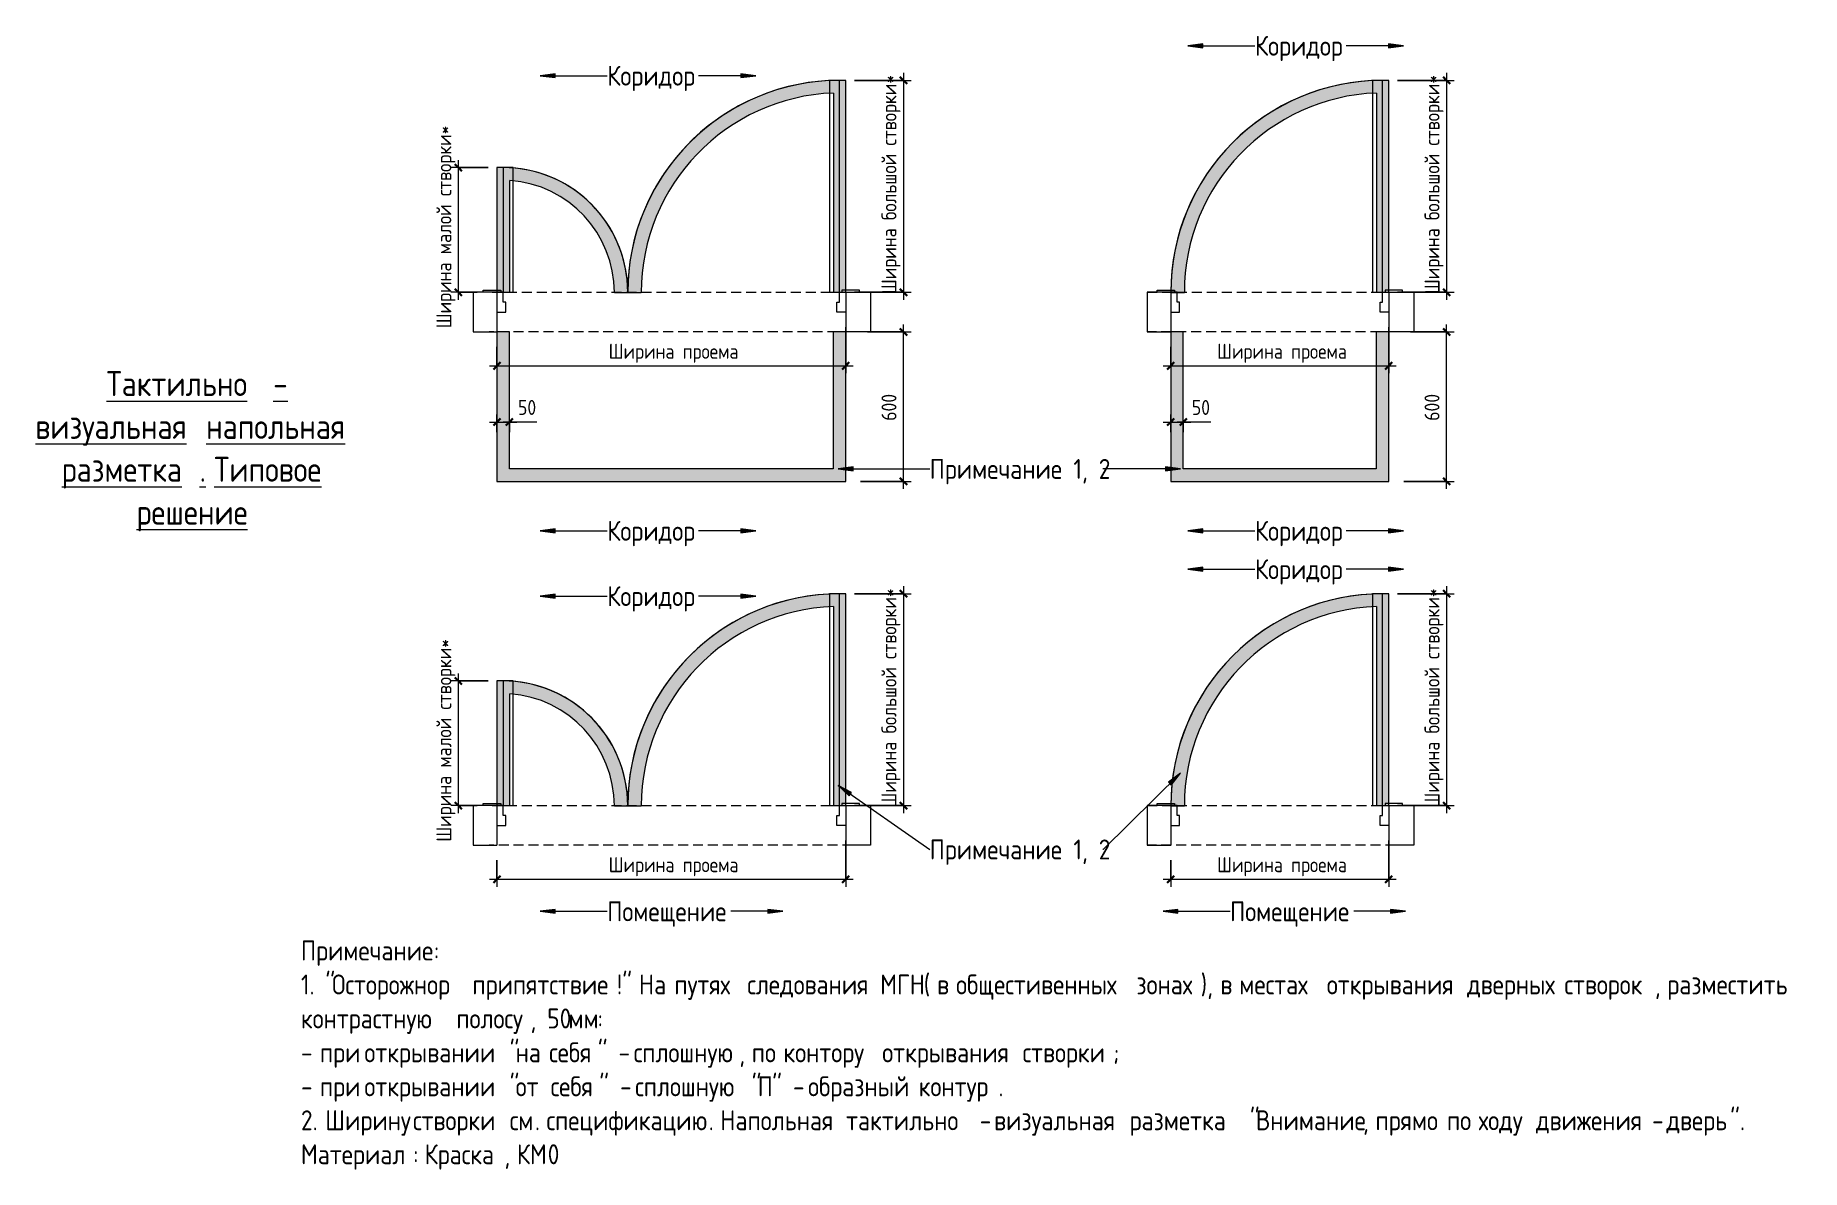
# Model space of a CAD drawing. Header units: millimetres. Extents: x 81671 to 282875, y -8553 to 29000.
# Drawn here: x 275541 to 282632, y 1056 to 5607 of the extents above; entities that cross this region are included whole.
import ezdxf

# ---------------------------------------------------------------- set-up
doc = ezdxf.new("R2010")
doc.units = ezdxf.units.MM
doc.linetypes.add('ADSK_Штрих_ш2 п1', pattern=[60, 40, -20])
for name, color, linetype, lineweight in [('A-ANNO-DIMS', 7, 'Continuous', 9), ('A-ANNO-DIMS-20', 7, 'Continuous', 9), ('A-DETL', 7, 'Continuous', 9), ('A-DETL-4', 7, 'ADSK_Штрих_ш2 п1', 9), ('G-ANNO-TEXT', 7, 'Continuous', 9)]:
    doc.layers.add(name, color=color, linetype=linetype, lineweight=lineweight)
doc.layers.add('A-DETL-GENF-7', color=7, linetype='Continuous', lineweight=9, true_color=0xf2dc97)
doc.styles.add('GOST Common_3', font='GOST_Common.ttf', dxfattribs={"width": 0.9, "height": 60})
doc.styles.add('GOST Common_4', font='GOST_Common.ttf', dxfattribs={"width": 0.9, "height": 80})
doc.styles.add('GOST Common_5', font='GOST_Common.ttf', dxfattribs={"width": 0.9, "height": 100})
doc.dimstyles.new('ADSK_Основной_3_0_окр_', dxfattribs={"dimscale": 304.8, "dimtxt": 60.3429, "dimasz": 0.092782, "dimexe": 0.098425, "dimexo": 0.19685, "dimgap": 0.032808, "dimtad": 1, "dimdec": 0, "dimrnd": 10, "dimdsep": 46, "dimtxsty": 'GOST Common_3', "dimblk1": 'OBLIQUE', "dimblk2": 'OBLIQUE', "dimsah": 1, "dimcen": 0.09, "dimdle": 0.098425, "dimazin": 0, "dimtfac": 1, "dimtdec": 4, "dimtix": 1, "dimtmove": 0, "dimatfit": 3, "dimfxl": 1, "dimtvp": 1, "dimtolj": 1, "dimtzin": 0, "dimlwd": 9, "dimlwe": 9, "dimarcsym": 2})
doc.dimstyles.new('ADSK_Основной_3_0_окр__1', dxfattribs={"dimscale": 304.8, "dimtxt": 60.3429, "dimasz": 0.092782, "dimexe": 0.098425, "dimexo": 0.19685, "dimgap": 0.032808, "dimtad": 1, "dimdec": 0, "dimrnd": 10, "dimdsep": 46, "dimtxsty": 'GOST Common_3', "dimblk1": 'OBLIQUE', "dimblk2": 'OBLIQUE', "dimsah": 1, "dimcen": 0.09, "dimdle": 0.098425, "dimazin": 0, "dimtfac": 1, "dimtdec": 4, "dimtix": 1, "dimtmove": 1, "dimatfit": 3, "dimfxl": 1, "dimtvp": 1, "dimtolj": 1, "dimtzin": 0, "dimlwd": 9, "dimlwe": 9, "dimarcsym": 2})

msp = doc.modelspace()

# ---------------------------------------------------------------- texts
at = {"layer": 'G-ANNO-TEXT', "attachment_point": 1}
for s, insert, char_height, width, style in [('Коридор', (280437.1, 5605.4), 80, 443.013, 'GOST Common_4'), ('Коридор', (277837.1, 5485.4), 80, 443.013, 'GOST Common_4'), ('\\LТактильно', (275826.8, 4259.9), 100, 744.607, 'GOST Common_5'), ('\\L - ', (276441.2, 4259.9), 100, 152.962, 'GOST Common_5'), ('\\Lвизуальная', (275541.1, 4087.9), 100, 793.671, 'GOST Common_5'), ('\\L\\fGOST Common|b0|i0|c204|p34|;\\W.9;\\L ', (276195.9, 4087.9), 100, 37.519, 'GOST Common_5'), ('\\Lнапольная', (276226.9, 4087.9), 100, 721.519, 'GOST Common_5'), ('\\L\\fGOST Common|b0|i0|c204|p34|;\\W.9;\\L ', (276822.2, 4087.9), 100, 37.519, 'GOST Common_5'), ('\\Lразметка', (275647, 3916), 100, 671.012, 'GOST Common_5'), ('\\LТиповое', (276259, 3916), 100, 555.569, 'GOST Common_5'), ('\\L\\fGOST Common|b0|i0|c204|p34|;\\W.9;\\L ', (276717.4, 3916), 100, 37.519, 'GOST Common_5'), ('Примечание', (279131.3, 3907.5), 80, 646.481, 'GOST Common_4'), (' 1, 2', (279664.7, 3907.5), 80, 196.253, 'GOST Common_4'), ('\\L. ', (276200.7, 3916), 100, 70.709, 'GOST Common_5'), ('\\Lрешение', (275947.1, 3744), 100, 568.557, 'GOST Common_5'), ('Коридор', (277837.1, 3659.1), 80, 443.013, 'GOST Common_4'), ('Коридор', (280437.1, 3659.1), 80, 443.013, 'GOST Common_4'), ('Коридор', (280437.1, 3505.1), 80, 443.013, 'GOST Common_4'), ('Коридор', (277837.1, 3397.1), 80, 443.013, 'GOST Common_4'), ('Примечание', (279131.3, 2380.8), 80, 646.481, 'GOST Common_4'), (' 1, 2', (279664.7, 2380.8), 80, 196.253, 'GOST Common_4'), ('Помещение', (277837.1, 2132.4), 80, 601.747, 'GOST Common_4'), ('Помещение', (280337.1, 2132.4), 80, 601.747, 'GOST Common_4'), ('Примечание', (276607.2, 1975.2), 80, 646.481, 'GOST Common_4'), ('\\fGOST Common|b0|i0|c204|p34|;\\W.9;:', (277140.6, 1975.2), 80, 25.975, 'GOST Common_4'), ('1. "', (276607.2, 1838.9), 80, 151.519, 'GOST Common_4'), ('!" ', (277875.2, 1838.9), 80, 108.228, 'GOST Common_4'), (' (', (279107.5, 1838.9), 80, 64.937, 'GOST Common_4'), ('), ', (280219.5, 1838.9), 80, 95.24, 'GOST Common_4'), ('Осторожнор', (276732.2, 1838.9), 80, 652.253, 'GOST Common_4'), ('\\fGOST Common|b0|i0|c204|p34|;\\W.9; ', (277270.4, 1838.9), 80, 30.304, 'GOST Common_4'), ('припятствие', (277295.4, 1838.9), 80, 702.759, 'GOST Common_4'), ('На', (277964.5, 1838.9), 80, 141.418, 'GOST Common_4'), ('\\fGOST Common|b0|i0|c204|p34|;\\W.9; ', (278081.2, 1838.9), 80, 30.304, 'GOST Common_4'), ('путях', (278106.2, 1838.9), 80, 324.683, 'GOST Common_4'), ('\\fGOST Common|b0|i0|c204|p34|;\\W.9; ', (278374.1, 1838.9), 80, 30.304, 'GOST Common_4'), ('следования', (278399.1, 1838.9), 80, 616.177, 'GOST Common_4'), ('\\fGOST Common|b0|i0|c204|p34|;\\W.9; ', (278907.5, 1838.9), 80, 30.304, 'GOST Common_4'), ('МГН', (278932.5, 1838.9), 80, 212.127, 'GOST Common_4'), ('\\fGOST Common|b0|i0|c204|p34|;\\W.9;в', (279161.1, 1838.9), 80, 62.051, 'GOST Common_4'), ('\\fGOST Common|b0|i0|c204|p34|;\\W.9; ', (279212.3, 1838.9), 80, 30.304, 'GOST Common_4'), ('общестивенных', (279237.3, 1838.9), 80, 847.063, 'GOST Common_4'), ('\\fGOST Common|b0|i0|c204|p34|;\\W.9; ', (279936.2, 1838.9), 80, 30.304, 'GOST Common_4'), ('зонах', (279961.2, 1838.9), 80, 313.139, 'GOST Common_4'), ('\\fGOST Common|b0|i0|c204|p34|;\\W.9;в', (280298.1, 1838.9), 80, 62.051, 'GOST Common_4'), ('\\fGOST Common|b0|i0|c204|p34|;\\W.9; ', (280349.3, 1838.9), 80, 30.304, 'GOST Common_4'), ('местах', (280374.3, 1838.9), 80, 395.392, 'GOST Common_4'), ('\\fGOST Common|b0|i0|c204|p34|;\\W.9; ', (280700.6, 1838.9), 80, 30.304, 'GOST Common_4'), ('открывания', (280725.6, 1838.9), 80, 652.253, 'GOST Common_4'), ('\\fGOST Common|b0|i0|c204|p34|;\\W.9; ', (281263.7, 1838.9), 80, 30.304, 'GOST Common_4'), ('дверных', (281288.7, 1838.9), 80, 443.013, 'GOST Common_4'), ('\\fGOST Common|b0|i0|c204|p34|;\\W.9; ', (281654.3, 1838.9), 80, 30.304, 'GOST Common_4'), ('створок', (281679.3, 1838.9), 80, 440.126, 'GOST Common_4'), ('разместить', (282092.4, 1838.9), 80, 653.696, 'GOST Common_4'), ('\\fGOST Common|b0|i0|c204|p34|;\\W.9; ', (282631.8, 1838.9), 80, 30.304, 'GOST Common_4'), ('\\fGOST Common|b0|i0|c204|p34|;\\W.9; ', (277206.1, 1702.6), 80, 30.304, 'GOST Common_4'), (', 50', (277528.7, 1702.6), 80, 184.709, 'GOST Common_4'), (', ', (282042.4, 1838.9), 80, 60.608, 'GOST Common_4'), ('контрастную', (276607.2, 1702.6), 80, 725.848, 'GOST Common_4'), ('полосу', (277231.1, 1702.6), 80, 360.759, 'GOST Common_4'), ('мм', (277681.1, 1702.6), 80, 141.418, 'GOST Common_4'), ('\\fGOST Common|b0|i0|c204|p34|;\\W.9;:', (277797.8, 1702.6), 80, 25.975, 'GOST Common_4'), ('\\fGOST Common|b0|i0|c204|p34|;\\W.9; ', (276837, 1566.4), 80, 30.304, 'GOST Common_4'), (' "', (277401.3, 1566.4), 80, 82.253, 'GOST Common_4'), ('\\fGOST Common|b0|i0|c204|p34|;\\W.9; ', (277578.7, 1566.4), 80, 30.304, 'GOST Common_4'), ('себя', (277603.7, 1566.4), 80, 236.658, 'GOST Common_4'), ('" - ', (277799, 1566.4), 80, 174.608, 'GOST Common_4'), ('\\fGOST Common|b0|i0|c204|p34|;\\W.9; ', (278519.3, 1566.4), 80, 30.304, 'GOST Common_4'), ('\\fGOST Common|b0|i0|c204|p34|;\\W.9; ', (278915.8, 1566.4), 80, 30.304, 'GOST Common_4'), ('\\fGOST Common|b0|i0|c204|p34|;\\W.9; ', (279479, 1566.4), 80, 30.304, 'GOST Common_4'), ('- ', (276607.2, 1566.4), 80, 92.354, 'GOST Common_4'), ('при', (276683.4, 1566.4), 80, 186.152, 'GOST Common_4'), ('открывании', (276862, 1566.4), 80, 653.696, 'GOST Common_4'), ('на', (277469.2, 1566.4), 80, 132.759, 'GOST Common_4'), ('сплошную', (277943.1, 1566.4), 80, 513.721, 'GOST Common_4'), (', ', (278366.9, 1566.4), 80, 60.608, 'GOST Common_4'), ('по', (278416.9, 1566.4), 80, 124.101, 'GOST Common_4'), ('контору', (278544.3, 1566.4), 80, 450.228, 'GOST Common_4'), ('открывания', (278940.8, 1566.4), 80, 652.253, 'GOST Common_4'), ('створки', (279504, 1566.4), 80, 440.126, 'GOST Common_4'), ('\\fGOST Common|b0|i0|c204|p34|;\\W.9;;', (279867.1, 1566.4), 80, 30.304, 'GOST Common_4'), ('\\fGOST Common|b0|i0|c204|p34|;\\W.9; ', (276837, 1430.1), 80, 30.304, 'GOST Common_4'), (' "', (277401.3, 1430.1), 80, 82.253, 'GOST Common_4'), ('\\fGOST Common|b0|i0|c204|p34|;\\W.9; ', (277584.7, 1430.1), 80, 30.304, 'GOST Common_4'), ('себя', (277609.7, 1430.1), 80, 236.658, 'GOST Common_4'), ('" - ', (277805, 1430.1), 80, 174.608, 'GOST Common_4'), (' "', (278372.9, 1430.1), 80, 82.253, 'GOST Common_4'), ('\\fGOST Common|b0|i0|c204|p34|;\\W.9;П', (278440.8, 1430.1), 80, 70.709, 'GOST Common_4'), ('" - ', (278499.1, 1430.1), 80, 174.608, 'GOST Common_4'), ('образный', (278643.2, 1430.1), 80, 507.949, 'GOST Common_4'), ('\\fGOST Common|b0|i0|c204|p34|;\\W.9; ', (279062.3, 1430.1), 80, 30.304, 'GOST Common_4'), ('- ', (276607.2, 1430.1), 80, 92.354, 'GOST Common_4'), ('при', (276683.4, 1430.1), 80, 186.152, 'GOST Common_4'), ('открывании', (276862, 1430.1), 80, 653.696, 'GOST Common_4'), ('от', (277469.2, 1430.1), 80, 139.975, 'GOST Common_4'), ('сплошную', (277949, 1430.1), 80, 513.721, 'GOST Common_4'), ('контур', (279087.3, 1430.1), 80, 388.177, 'GOST Common_4'), ('\\fGOST Common|b0|i0|c204|p34|;\\W.9;.', (279407.5, 1430.1), 80, 25.975, 'GOST Common_4'), ('2. ', (276607.2, 1293.9), 80, 118.329, 'GOST Common_4'), ('Ширину', (276704.8, 1293.9), 80, 396.835, 'GOST Common_4'), ('\\fGOST Common|b0|i0|c204|p34|;\\W.9; ', (277032.2, 1293.9), 80, 30.304, 'GOST Common_4'), ('\\fGOST Common|b0|i0|c204|p34|;\\W.9; ', (277420.4, 1293.9), 80, 30.304, 'GOST Common_4'), ('спецификацию', (277593, 1293.9), 80, 789.342, 'GOST Common_4'), ('Напольная', (278290.7, 1293.9), 80, 581.544, 'GOST Common_4'), ('\\fGOST Common|b0|i0|c204|p34|;\\W.9; ', (278770.6, 1293.9), 80, 30.304, 'GOST Common_4'), ('визуальная', (279389.7, 1293.9), 80, 629.164, 'GOST Common_4'), ('\\fGOST Common|b0|i0|c204|p34|;\\W.9; ', (279908.8, 1293.9), 80, 30.304, 'GOST Common_4'), ('разметка', (279933.8, 1293.9), 80, 532.481, 'GOST Common_4'), (' "', (280373.1, 1293.9), 80, 82.253, 'GOST Common_4'), ('Внимание', (280441, 1293.9), 80, 520.937, 'GOST Common_4'), ('\\fGOST Common|b0|i0|c204|p34|;\\W.9; ', (281182.8, 1293.9), 80, 30.304, 'GOST Common_4'), ('\\fGOST Common|b0|i0|c204|p34|;\\W.9; ', (281310.2, 1293.9), 80, 30.304, 'GOST Common_4'), ('\\fGOST Common|b0|i0|c204|p34|;\\W.9; ', (281540, 1293.9), 80, 30.304, 'GOST Common_4'), ('". ', (282344.8, 1293.9), 80, 108.228, 'GOST Common_4'), ('створки', (277057.2, 1293.9), 80, 440.126, 'GOST Common_4'), ('см', (277445.4, 1293.9), 80, 122.658, 'GOST Common_4'), ('. ', (277546.6, 1293.9), 80, 56.278, 'GOST Common_4'), ('. ', (278244.3, 1293.9), 80, 56.278, 'GOST Common_4'), ('тактильно', (278795.6, 1293.9), 80, 597.418, 'GOST Common_4'), (' - ', (279288.5, 1293.9), 80, 122.658, 'GOST Common_4'), (', ', (280870.8, 1293.9), 80, 60.608, 'GOST Common_4'), ('прямо', (280920.8, 1293.9), 80, 317.468, 'GOST Common_4'), ('по', (281207.8, 1293.9), 80, 124.101, 'GOST Common_4'), ('ходу', (281335.2, 1293.9), 80, 248.202, 'GOST Common_4'), ('движения', (281565, 1293.9), 80, 512.278, 'GOST Common_4'), (' - ', (281987.6, 1293.9), 80, 122.658, 'GOST Common_4'), ('дверь', (282088.8, 1293.9), 80, 310.253, 'GOST Common_4'), ('Материал', (276607.2, 1157.6), 80, 545.468, 'GOST Common_4'), ('Краска', (277103.7, 1157.6), 80, 388.177, 'GOST Common_4'), ('КМ', (277474, 1157.6), 80, 150.076, 'GOST Common_4'), ('\\fGOST Common|b0|i0|c204|p34|;\\W.9;0', (277597.8, 1157.6), 80, 62.051, 'GOST Common_4'), (': ', (277057.2, 1157.6), 80, 56.278, 'GOST Common_4'), (', ', (277424, 1157.6), 80, 60.608, 'GOST Common_4')]:
    msp.add_mtext(s, dxfattribs=dict(at, insert=insert, char_height=char_height, width=width, style=style))

# ---------------------------------------------------------------- blocks, each defined once
blk = doc.blocks.new('DIMBLOCK95-_Тактильно визуальная напольная разметка')
at = {"layer": 'A-ANNO-DIMS-20'}
for p, q in [((277239.7, 4546.6), (277239.7, 5106.6)), ((277359.2, 5076.6), (277209.7, 5076.6)), ((277239.7, 5076.6), (277359.2, 5076.6)), ((277314.3, 4576.6), (277209.7, 4576.6)), ((277239.7, 4576.6), (277314.3, 4576.6))]:
    blk.add_line(p, q, dxfattribs=at)
at = {"layer": 'A-ANNO-DIMS-20', "lineweight": 30}
for p, q in [((277239.7, 5076.6), (277225.6, 5090.7)), ((277239.7, 5076.6), (277253.8, 5062.4)), ((277239.7, 4576.6), (277225.6, 4590.7)), ((277239.7, 4576.6), (277253.8, 4562.4))]:
    blk.add_line(p, q, dxfattribs=at)
at = {"layer": 'A-ANNO-DIMS-20', "color": 0, "insert": (277151.3, 4431.8), "char_height": 60, "width": 947.486, "attachment_point": 1, "rotation": 90, "line_spacing_factor": 1.022761, "style": 'GOST Common_3'}
blk.add_mtext('Ширина малой створки*', dxfattribs=at)
blk = doc.blocks.new('_Oblique')
at = {"color": 0, "linetype": 'ByBlock', "lineweight": -2}
blk.add_line((-0.5, -0.5), (0.5, 0.5), dxfattribs=at)
blk = doc.blocks.new('DIMBLOCK96-_Тактильно визуальная напольная разметка')
at = {"layer": 'A-ANNO-DIMS-20'}
for p, q in [((278829.2, 5426.6), (279056.3, 5426.6)), ((279026.3, 5426.6), (278829.2, 5426.6)), ((279026.3, 5456.6), (279026.3, 4546.6)), ((278829.2, 4576.6), (279056.3, 4576.6)), ((279026.3, 4576.6), (278829.2, 4576.6))]:
    blk.add_line(p, q, dxfattribs=at)
at = {"layer": 'A-ANNO-DIMS-20', "lineweight": 30}
for p, q in [((279026.3, 5426.6), (279012.1, 5440.7)), ((279026.3, 5426.6), (279040.4, 5412.5)), ((279026.3, 4576.6), (279012.1, 4590.7)), ((279026.3, 4576.6), (279040.4, 4562.4))]:
    blk.add_line(p, q, dxfattribs=at)
at = {"layer": 'A-ANNO-DIMS-20', "color": 0, "insert": (278937.9, 4569), "char_height": 60, "width": 1038.307, "attachment_point": 1, "rotation": 90, "line_spacing_factor": 1.022761, "style": 'GOST Common_3'}
blk.add_mtext('Ширина большой створки*', dxfattribs=at)
blk = doc.blocks.new('DIMBLOCK97-_Тактильно визуальная напольная разметка')
at = {"layer": 'A-ANNO-DIMS-20'}
for p, q in [((278794.2, 4436.6), (278794.2, 4251.1)), ((278794.2, 4281.1), (278794.2, 4436.6)), ((277394.2, 4357.5), (277394.2, 4251.1)), ((277394.2, 4281.1), (277394.2, 4357.5)), ((277364.2, 4281.1), (278824.2, 4281.1))]:
    blk.add_line(p, q, dxfattribs=at)
at = {"layer": 'A-ANNO-DIMS-20', "lineweight": 30}
for p, q in [((277394.2, 4281.1), (277380, 4267)), ((277394.2, 4281.1), (277408.3, 4295.3)), ((278794.2, 4281.1), (278780, 4267)), ((278794.2, 4281.1), (278808.3, 4295.3))]:
    blk.add_line(p, q, dxfattribs=at)
at = {"layer": 'A-ANNO-DIMS-20', "color": 0, "insert": (277842.6, 4369.5), "char_height": 60, "width": 603.838, "attachment_point": 1, "line_spacing_factor": 1.022761, "style": 'GOST Common_3'}
blk.add_mtext('Ширина проема', dxfattribs=at)
blk = doc.blocks.new('DIMBLOCK98-_Тактильно визуальная напольная разметка')
at = {"layer": 'A-ANNO-DIMS-20'}
for p, q in [((277364.2, 4055.7), (277474.2, 4055.7)), ((277394.2, 4015.6), (277394.2, 4085.7)), ((277394.2, 4055.7), (277394.2, 4015.6)), ((277468.8, 4055.7), (277419.2, 4055.7)), ((277444.2, 4015.6), (277444.2, 4085.7)), ((277444.2, 4055.7), (277444.2, 4015.6)), ((277554.5, 4055.7), (277468.8, 4055.7))]:
    blk.add_line(p, q, dxfattribs=at)
at = {"layer": 'A-ANNO-DIMS-20', "lineweight": 30}
for p, q in [((277394.2, 4055.7), (277380, 4041.5)), ((277394.2, 4055.7), (277408.3, 4069.8)), ((277444.2, 4055.7), (277430, 4041.5)), ((277444.2, 4055.7), (277458.3, 4069.8))]:
    blk.add_line(p, q, dxfattribs=at)
at = {"layer": 'A-ANNO-DIMS-20', "color": 0, "insert": (277478.8, 4144.1), "char_height": 60, "width": 90.821, "attachment_point": 1, "line_spacing_factor": 1.022761, "style": 'GOST Common_3'}
blk.add_mtext('50', dxfattribs=at)
blk = doc.blocks.new('DIMBLOCK99-_Тактильно визуальная напольная разметка')
at = {"layer": 'A-ANNO-DIMS-20'}
for p, q in [((278881.2, 4417.5), (279056.3, 4417.5)), ((279026.3, 4417.5), (278881.2, 4417.5)), ((279026.3, 3787.5), (279026.3, 4447.5)), ((278854.2, 3817.5), (279056.3, 3817.5)), ((279026.3, 3817.5), (278854.2, 3817.5))]:
    blk.add_line(p, q, dxfattribs=at)
at = {"layer": 'A-ANNO-DIMS-20', "lineweight": 30}
for p, q in [((279026.3, 4417.5), (279012.1, 4431.6)), ((279026.3, 4417.5), (279040.4, 4403.3)), ((279026.3, 3817.5), (279012.1, 3831.6)), ((279026.3, 3817.5), (279040.4, 3803.3))]:
    blk.add_line(p, q, dxfattribs=at)
at = {"layer": 'A-ANNO-DIMS-20', "color": 0, "insert": (278937.9, 4060.7), "char_height": 60, "width": 136.232, "attachment_point": 1, "rotation": 90, "line_spacing_factor": 1.022761, "style": 'GOST Common_3'}
blk.add_mtext('600', dxfattribs=at)
blk = doc.blocks.new('DIMBLOCK100-_Тактильно визуальная напольная разметка')
at = {"layer": 'A-ANNO-DIMS-20'}
for p, q in [((281009.2, 5426.6), (281236.3, 5426.6)), ((281206.3, 5426.6), (281009.2, 5426.6)), ((281206.3, 5456.6), (281206.3, 4546.6)), ((281009.2, 4576.6), (281236.3, 4576.6)), ((281206.3, 4576.6), (281009.2, 4576.6))]:
    blk.add_line(p, q, dxfattribs=at)
at = {"layer": 'A-ANNO-DIMS-20', "lineweight": 30}
for p, q in [((281206.3, 5426.6), (281192.1, 5440.7)), ((281206.3, 5426.6), (281220.4, 5412.5)), ((281206.3, 4576.6), (281192.1, 4590.7)), ((281206.3, 4576.6), (281220.4, 4562.4))]:
    blk.add_line(p, q, dxfattribs=at)
at = {"layer": 'A-ANNO-DIMS-20', "color": 0, "insert": (281117.9, 4569), "char_height": 60, "width": 1038.307, "attachment_point": 1, "rotation": 90, "line_spacing_factor": 1.022761, "style": 'GOST Common_3'}
blk.add_mtext('Ширина большой створки*', dxfattribs=at)
blk = doc.blocks.new('DIMBLOCK101-_Тактильно визуальная напольная разметка')
at = {"layer": 'A-ANNO-DIMS-20'}
for p, q in [((280974.2, 4436.6), (280974.2, 4251.1)), ((280974.2, 4281.1), (280974.2, 4436.6)), ((280099.2, 4357.5), (280099.2, 4251.1)), ((280099.2, 4281.1), (280099.2, 4357.5)), ((280069.2, 4281.1), (281004.2, 4281.1))]:
    blk.add_line(p, q, dxfattribs=at)
at = {"layer": 'A-ANNO-DIMS-20', "lineweight": 30}
for p, q in [((280099.2, 4281.1), (280085, 4267)), ((280099.2, 4281.1), (280113.3, 4295.3)), ((280974.2, 4281.1), (280960, 4267)), ((280974.2, 4281.1), (280988.3, 4295.3))]:
    blk.add_line(p, q, dxfattribs=at)
at = {"layer": 'A-ANNO-DIMS-20', "color": 0, "insert": (280285.1, 4369.5), "char_height": 60, "width": 603.838, "attachment_point": 1, "line_spacing_factor": 1.022761, "style": 'GOST Common_3'}
blk.add_mtext('Ширина проема', dxfattribs=at)
blk = doc.blocks.new('DIMBLOCK102-_Тактильно визуальная напольная разметка')
at = {"layer": 'A-ANNO-DIMS-20'}
for p, q in [((280069.2, 4055.7), (280179.2, 4055.7)), ((280099.2, 4015.6), (280099.2, 4085.7)), ((280099.2, 4055.7), (280099.2, 4015.6)), ((280173.8, 4055.7), (280124.2, 4055.7)), ((280149.2, 4015.6), (280149.2, 4085.7)), ((280149.2, 4055.7), (280149.2, 4015.6)), ((280259.5, 4055.7), (280173.8, 4055.7))]:
    blk.add_line(p, q, dxfattribs=at)
at = {"layer": 'A-ANNO-DIMS-20', "lineweight": 30}
for p, q in [((280099.2, 4055.7), (280085, 4041.5)), ((280099.2, 4055.7), (280113.3, 4069.8)), ((280149.2, 4055.7), (280135, 4041.5)), ((280149.2, 4055.7), (280163.3, 4069.8))]:
    blk.add_line(p, q, dxfattribs=at)
at = {"layer": 'A-ANNO-DIMS-20', "color": 0, "insert": (280183.8, 4144.1), "char_height": 60, "width": 90.821, "attachment_point": 1, "line_spacing_factor": 1.022761, "style": 'GOST Common_3'}
blk.add_mtext('50', dxfattribs=at)
blk = doc.blocks.new('DIMBLOCK103-_Тактильно визуальная напольная разметка')
at = {"layer": 'A-ANNO-DIMS-20'}
for p, q in [((281061.2, 4417.5), (281236.3, 4417.5)), ((281206.3, 4417.5), (281061.2, 4417.5)), ((281206.3, 3787.5), (281206.3, 4447.5)), ((281034.2, 3817.5), (281236.3, 3817.5)), ((281206.3, 3817.5), (281034.2, 3817.5))]:
    blk.add_line(p, q, dxfattribs=at)
at = {"layer": 'A-ANNO-DIMS-20', "lineweight": 30}
for p, q in [((281206.3, 4417.5), (281192.1, 4431.6)), ((281206.3, 4417.5), (281220.4, 4403.3)), ((281206.3, 3817.5), (281192.1, 3831.6)), ((281206.3, 3817.5), (281220.4, 3803.3))]:
    blk.add_line(p, q, dxfattribs=at)
at = {"layer": 'A-ANNO-DIMS-20', "color": 0, "insert": (281117.9, 4060.7), "char_height": 60, "width": 136.232, "attachment_point": 1, "rotation": 90, "line_spacing_factor": 1.022761, "style": 'GOST Common_3'}
blk.add_mtext('600', dxfattribs=at)
blk = doc.blocks.new('DIMBLOCK104-_Тактильно визуальная напольная разметка')
at = {"layer": 'A-ANNO-DIMS-20'}
for p, q in [((277359.2, 3016.6), (277209.7, 3016.6)), ((277239.7, 2486.6), (277239.7, 3046.6)), ((277239.7, 3016.6), (277359.2, 3016.6)), ((277314.3, 2516.6), (277209.7, 2516.6)), ((277239.7, 2516.6), (277314.3, 2516.6))]:
    blk.add_line(p, q, dxfattribs=at)
at = {"layer": 'A-ANNO-DIMS-20', "lineweight": 30}
for p, q in [((277239.7, 3016.6), (277225.6, 3030.7)), ((277239.7, 3016.6), (277253.8, 3002.4)), ((277239.7, 2516.6), (277225.6, 2530.7)), ((277239.7, 2516.6), (277253.8, 2502.4))]:
    blk.add_line(p, q, dxfattribs=at)
at = {"layer": 'A-ANNO-DIMS-20', "color": 0, "insert": (277151.3, 2371.8), "char_height": 60, "width": 947.486, "attachment_point": 1, "rotation": 90, "line_spacing_factor": 1.022761, "style": 'GOST Common_3'}
blk.add_mtext('Ширина малой створки*', dxfattribs=at)
blk = doc.blocks.new('DIMBLOCK105-_Тактильно визуальная напольная разметка')
at = {"layer": 'A-ANNO-DIMS-20'}
for p, q in [((278829.2, 3366.6), (279056.3, 3366.6)), ((279026.3, 3366.6), (278829.2, 3366.6)), ((279026.3, 3396.6), (279026.3, 2486.6)), ((278829.2, 2516.6), (279056.3, 2516.6)), ((279026.3, 2516.6), (278829.2, 2516.6))]:
    blk.add_line(p, q, dxfattribs=at)
at = {"layer": 'A-ANNO-DIMS-20', "lineweight": 30}
for p, q in [((279026.3, 3366.6), (279012.1, 3380.7)), ((279026.3, 3366.6), (279040.4, 3352.5)), ((279026.3, 2516.6), (279012.1, 2530.7)), ((279026.3, 2516.6), (279040.4, 2502.4))]:
    blk.add_line(p, q, dxfattribs=at)
at = {"layer": 'A-ANNO-DIMS-20', "color": 0, "insert": (278937.9, 2509), "char_height": 60, "width": 1038.307, "attachment_point": 1, "rotation": 90, "line_spacing_factor": 1.022761, "style": 'GOST Common_3'}
blk.add_mtext('Ширина большой створки*', dxfattribs=at)
blk = doc.blocks.new('DIMBLOCK106-_Тактильно визуальная напольная разметка')
at = {"layer": 'A-ANNO-DIMS-20'}
for p, q in [((278794.2, 2376.6), (278794.2, 2191.1)), ((278794.2, 2221.1), (278794.2, 2376.6)), ((277394.2, 2297.5), (277394.2, 2191.1)), ((277394.2, 2221.1), (277394.2, 2297.5)), ((277364.2, 2221.1), (278824.2, 2221.1))]:
    blk.add_line(p, q, dxfattribs=at)
at = {"layer": 'A-ANNO-DIMS-20', "lineweight": 30}
for p, q in [((277394.2, 2221.1), (277380, 2207)), ((277394.2, 2221.1), (277408.3, 2235.3)), ((278794.2, 2221.1), (278780, 2207)), ((278794.2, 2221.1), (278808.3, 2235.3))]:
    blk.add_line(p, q, dxfattribs=at)
at = {"layer": 'A-ANNO-DIMS-20', "color": 0, "insert": (277842.6, 2309.5), "char_height": 60, "width": 603.838, "attachment_point": 1, "line_spacing_factor": 1.022761, "style": 'GOST Common_3'}
blk.add_mtext('Ширина проема', dxfattribs=at)
blk = doc.blocks.new('DIMBLOCK107-_Тактильно визуальная напольная разметка')
at = {"layer": 'A-ANNO-DIMS-20'}
for p, q in [((281009.2, 3366.6), (281236.3, 3366.6)), ((281206.3, 3366.6), (281009.2, 3366.6)), ((281206.3, 3396.6), (281206.3, 2486.6)), ((281009.2, 2516.6), (281236.3, 2516.6)), ((281206.3, 2516.6), (281009.2, 2516.6))]:
    blk.add_line(p, q, dxfattribs=at)
at = {"layer": 'A-ANNO-DIMS-20', "lineweight": 30}
for p, q in [((281206.3, 3366.6), (281192.1, 3380.7)), ((281206.3, 3366.6), (281220.4, 3352.5)), ((281206.3, 2516.6), (281192.1, 2530.7)), ((281206.3, 2516.6), (281220.4, 2502.4))]:
    blk.add_line(p, q, dxfattribs=at)
at = {"layer": 'A-ANNO-DIMS-20', "color": 0, "insert": (281117.9, 2509), "char_height": 60, "width": 1038.307, "attachment_point": 1, "rotation": 90, "line_spacing_factor": 1.022761, "style": 'GOST Common_3'}
blk.add_mtext('Ширина большой створки*', dxfattribs=at)
blk = doc.blocks.new('DIMBLOCK108-_Тактильно визуальная напольная разметка')
at = {"layer": 'A-ANNO-DIMS-20'}
for p, q in [((280974.2, 2376.6), (280974.2, 2191.1)), ((280974.2, 2221.1), (280974.2, 2376.6)), ((280099.2, 2297.5), (280099.2, 2191.1)), ((280099.2, 2221.1), (280099.2, 2297.5)), ((280069.2, 2221.1), (281004.2, 2221.1))]:
    blk.add_line(p, q, dxfattribs=at)
at = {"layer": 'A-ANNO-DIMS-20', "lineweight": 30}
for p, q in [((280099.2, 2221.1), (280085, 2207)), ((280099.2, 2221.1), (280113.3, 2235.3)), ((280974.2, 2221.1), (280960, 2207)), ((280974.2, 2221.1), (280988.3, 2235.3))]:
    blk.add_line(p, q, dxfattribs=at)
at = {"layer": 'A-ANNO-DIMS-20', "color": 0, "insert": (280285.1, 2309.5), "char_height": 60, "width": 603.838, "attachment_point": 1, "line_spacing_factor": 1.022761, "style": 'GOST Common_3'}
blk.add_mtext('Ширина проема', dxfattribs=at)

# ---------------------------------------------------------------- dimensions: what is measured, and where the dimension line sits
at = {"layer": 'A-ANNO-DIMS'}
for base, p1, p2, text, override, picture, middle in [((279026.3, 4576.6), (278769.2, 5426.6), (278769.2, 4576.6), 'Ширина большой створки*', {"dimpost": '<>', "dimfxl": 850.009113}, 'DIMBLOCK96-_Тактильно визуальная напольная разметка', (278977.3, 5001.6)), ((281206.3, 4576.6), (280949.2, 5426.6), (280949.2, 4576.6), 'Ширина большой створки*', {"dimpost": '<>', "dimfxl": 850.009113}, 'DIMBLOCK100-_Тактильно визуальная напольная разметка', (281157.3, 5001.6)), ((277239.7, 5076.6), (277374.3, 4576.6), (277419.2, 5076.6), 'Ширина малой створки*', {"dimpost": '<>', "dimfxl": 502.008293}, 'DIMBLOCK95-_Тактильно визуальная напольная разметка', (277190.7, 4826.6)), ((279026.3, 2516.6), (278769.2, 3366.6), (278769.2, 2516.6), 'Ширина большой створки*', {"dimpost": '<>', "dimfxl": 850.009113}, 'DIMBLOCK105-_Тактильно визуальная напольная разметка', (278977.3, 2941.6)), ((281206.3, 2516.6), (280949.2, 3366.6), (280949.2, 2516.6), 'Ширина большой створки*', {"dimpost": '<>', "dimfxl": 850.009113}, 'DIMBLOCK107-_Тактильно визуальная напольная разметка', (281157.3, 2941.6)), ((277239.7, 3016.6), (277374.3, 2516.6), (277419.2, 3016.6), 'Ширина малой створки*', {"dimpost": '<>', "dimfxl": 502.008293}, 'DIMBLOCK104-_Тактильно визуальная напольная разметка', (277190.7, 2766.6))]:
    dim = msp.add_linear_dim(base=base, p1=p1, p2=p2, angle=90, text=text, dimstyle='ADSK_Основной_3_0_окр_', override=override, dxfattribs=at)
    dim.commit()
    dim.dimension.update_dxf_attribs({"geometry": picture, "text_midpoint": middle})
for base, p1, p2, override, picture, middle in [((278794.2, 4281.1), (277394.2, 4417.5), (278794.2, 4496.6), {"dimpost": '<>', "dimfxl": 1402.232988}, 'DIMBLOCK97-_Тактильно визуальная напольная разметка', (278094.2, 4330.1)), ((280974.2, 4281.1), (280099.2, 4417.5), (280974.2, 4496.6), {"dimpost": '<>', "dimfxl": 878.568354}, 'DIMBLOCK101-_Тактильно визуальная напольная разметка', (280536.7, 4330.1)), ((278794.2, 2221.1), (277394.2, 2357.5), (278794.2, 2436.6), {"dimpost": '<>', "dimfxl": 1402.232988}, 'DIMBLOCK106-_Тактильно визуальная напольная разметка', (278094.2, 2270.1)), ((280974.2, 2221.1), (280099.2, 2357.5), (280974.2, 2436.6), {"dimpost": '<>', "dimfxl": 878.568354}, 'DIMBLOCK108-_Тактильно визуальная напольная разметка', (280536.7, 2270.1))]:
    dim = msp.add_linear_dim(base=base, p1=p1, p2=p2, text='Ширина проема', dimstyle='ADSK_Основной_3_0_окр_', override=override, dxfattribs=at)
    dim.commit()
    dim.dimension.update_dxf_attribs({"geometry": picture, "text_midpoint": middle})
for base, p1, p2, picture, middle in [((279026.3, 4417.5), (278794.2, 3817.5), (278821.2, 4417.5), 'DIMBLOCK99-_Тактильно визуальная напольная разметка', (278986.3, 4117.5)), ((281206.3, 4417.5), (280974.2, 3817.5), (281001.2, 4417.5), 'DIMBLOCK103-_Тактильно визуальная напольная разметка', (281166.3, 4117.5))]:
    dim = msp.add_linear_dim(base=base, p1=p1, p2=p2, angle=90, dimstyle='ADSK_Основной_3_0_окр_', override={"dimpost": '<>', "dimfxl": 600.60729}, dxfattribs=at)
    dim.commit()
    dim.dimension.update_dxf_attribs({"geometry": picture, "text_midpoint": middle})
for base, p1, p2, picture, middle in [((277444.2, 4055.7), (277394.2, 4075.6), (277444.2, 4075.6), 'DIMBLOCK98-_Тактильно визуальная напольная разметка', (277524.2, 4104.1)), ((280149.2, 4055.7), (280099.2, 4075.6), (280149.2, 4075.6), 'DIMBLOCK102-_Тактильно визуальная напольная разметка', (280229.2, 4104.1))]:
    dim = msp.add_linear_dim(base=base, p1=p1, p2=p2, dimstyle='ADSK_Основной_3_0_окр__1', override={"dimpost": '<>', "dimfxl": 50}, dxfattribs=at)
    dim.commit()
    dim.dimension.update_dxf_attribs({"geometry": picture, "text_midpoint": middle, "dimtype": 160})

# ---------------------------------------------------------------- hatches: boundary and pattern name
at = {"layer": 'A-DETL-GENF-7'}
for points in [[(277917.6, 4575.1), (277973.7, 4575.1), (277975.1, 4622.4), (277979.2, 4669.4), (277986.2, 4716.2), (277996.4, 4764.5), (278008.2, 4808), (278023.3, 4852.8), (278041, 4896.6), (278061.2, 4939.3), (278083.9, 4980.8), (278109, 5020.8), (278136.4, 5059.3), (278166.1, 5096), (278197.9, 5131), (278231.6, 5164.1), (278267.3, 5195.1), (278304.7, 5223.9), (278343.8, 5250.5), (278385.1, 5275.2), (278426.2, 5296.6), (278469.4, 5315.9), (278513.6, 5332.6), (278558.7, 5346.7), (278604.5, 5358.1), (278651, 5366.8), (278697.8, 5372.7), (278745, 5375.8), (278745, 4576.6), (278794.2, 4576.6), (278794.2, 5426.6), (278769.2, 5426.6), (278719.3, 5425.1), (278669.8, 5420.8), (278620.5, 5413.5), (278571.7, 5403.3), (278523.6, 5390.4), (278476.4, 5374.6), (278430.2, 5356.1), (278384.3, 5334.4), (278341.3, 5311.1), (278299.1, 5284.8), (278258.4, 5256), (278219.5, 5224.9), (278182.4, 5191.6), (278147.4, 5156.2), (278114.5, 5118.8), (278083.9, 5079.5), (278055.6, 5038.5), (278029.8, 4995.9), (278006.5, 4951.9), (277985.8, 4906.6), (277967.9, 4860.1), (277952.6, 4812.7), (277940.2, 4764.5), (277930.6, 4715.6), (277923.9, 4666.3), (277920.1, 4616.6), (277917.6, 4616.6), (277913.2, 4653.7), (277906.1, 4690.2), (277896.3, 4726.1), (277883.8, 4761.2), (277868.8, 4795.3), (277851.2, 4828.2), (277831.3, 4859.7), (277809.1, 4889.6), (277784.7, 4917.7), (277758.3, 4944), (277730, 4968.2), (277700, 4990.3), (277668.4, 5010.1), (277635.4, 5027.4), (277601.2, 5042.3), (277566, 5054.5), (277530, 5064.1), (277493.4, 5071), (277456.5, 5075.2), (277419.2, 5076.6), (277394.2, 5076.6), (277394.2, 4576.6), (277446, 4576.6), (277446, 5025.3), (277483.5, 5021), (277520.3, 5013.8), (277556.4, 5003.4), (277591.6, 4990.1), (277625.5, 4973.9), (277658, 4954.9), (277688.7, 4933.3), (277717.6, 4909.2), (277744.4, 4882.8), (277768.8, 4854.2), (277790.8, 4823.7), (277810.2, 4791.5), (277826.9, 4757.8), (277840.7, 4722.8), (277851.5, 4686.8), (277859.3, 4650), (277863.9, 4612.8), (277865.5, 4575.1), (277913.2, 4575.1)], [(280099.2, 4575.1), (280153.7, 4575.1), (280155.1, 4622.4), (280159.2, 4669.4), (280166.2, 4716.2), (280175.9, 4762.4), (280188.2, 4808), (280203.3, 4852.8), (280221, 4896.6), (280241.2, 4939.3), (280263.9, 4980.8), (280289, 5020.8), (280316.4, 5059.3), (280347.6, 5097.7), (280377.9, 5131), (280411.6, 5164.1), (280447.3, 5195.1), (280484.7, 5223.9), (280523.8, 5250.5), (280566.4, 5275.8), (280606.2, 5296.6), (280649.7, 5316), (280693.6, 5332.6), (280738.7, 5346.7), (280784.5, 5358.1), (280831, 5366.8), (280877.8, 5372.7), (280925, 5375.8), (280925, 4576.6), (280974.2, 4576.6), (280974.2, 5426.6), (280949.2, 5426.6), (280897.7, 5425), (280846.6, 5420.4), (280795.8, 5412.6), (280745.5, 5401.8), (280693.6, 5387.2), (280647.4, 5371.2), (280600, 5351.5), (280553.8, 5329), (280509, 5303.7), (280465.8, 5275.8), (280424.5, 5245.3), (280385, 5212.4), (280346.1, 5175.5), (280312.4, 5139.7), (280279.5, 5100.1), (280249.1, 5058.7), (280221, 5015), (280196.1, 4970.7), (280173.6, 4924.5), (280154, 4877), (280137.3, 4828.3), (280123.6, 4778.8), (280112.9, 4728.5), (280105.2, 4677.7), (280100.6, 4626.6)], [(277842.8, 3817.5), (278794.2, 3817.5), (278794.2, 4417.5), (278744.2, 4417.5), (278744.2, 3867.5), (277444.2, 3867.5), (277444.2, 4417.5), (277394.2, 4417.5), (277394.2, 3817.5), (277840.7, 3817.5)], [(280784.5, 3817.5), (280974.2, 3817.5), (280974.2, 4417.5), (280924.2, 4417.5), (280924.2, 3867.5), (280149.2, 3867.5), (280149.2, 4417.5), (280099.2, 4417.5), (280099.2, 3817.5), (280745.5, 3817.5)], [(277906.1, 2515.1), (277973.7, 2515.1), (277975.1, 2562.4), (277979.2, 2609.4), (277986.2, 2656.2), (277996.4, 2704.5), (278008.2, 2748), (278023.3, 2792.8), (278041, 2836.6), (278061.2, 2879.3), (278083.9, 2920.8), (278109, 2960.8), (278136.4, 2999.3), (278166.1, 3036), (278197.9, 3071), (278231.6, 3104.1), (278267.3, 3135.1), (278304.7, 3163.9), (278343.8, 3190.5), (278385.1, 3215.2), (278426.2, 3236.6), (278469.4, 3255.9), (278513.6, 3272.6), (278558.7, 3286.7), (278604.5, 3298.1), (278651, 3306.8), (278697.8, 3312.7), (278745, 3315.8), (278745, 2516.6), (278794.2, 2516.6), (278794.2, 3366.6), (278769.2, 3366.6), (278719.3, 3365.1), (278669.8, 3360.8), (278620.5, 3353.5), (278571.7, 3343.3), (278523.6, 3330.4), (278476.4, 3314.6), (278430.2, 3296.1), (278384.3, 3274.4), (278341.3, 3251.1), (278299.1, 3224.8), (278258.4, 3196), (278219.5, 3164.9), (278182.4, 3131.6), (278147.4, 3096.2), (278114.5, 3058.8), (278083.9, 3019.5), (278055.6, 2978.5), (278029.8, 2935.9), (278006.5, 2891.9), (277985.8, 2846.6), (277967.9, 2800.1), (277952.6, 2752.7), (277940.2, 2704.5), (277930.6, 2655.6), (277923.9, 2606.3), (277920.1, 2556.6), (277917.6, 2556.6), (277913.2, 2593.7), (277906.1, 2630.2), (277896.3, 2666.1), (277883.8, 2701.2), (277868.8, 2735.3), (277851.2, 2768.2), (277831.3, 2799.7), (277809.1, 2829.6), (277784.7, 2857.7), (277758.3, 2884), (277730, 2908.2), (277700, 2930.3), (277668.4, 2950.1), (277635.4, 2967.4), (277601.2, 2982.3), (277566, 2994.5), (277530, 3004.1), (277493.4, 3011), (277456.5, 3015.2), (277419.2, 3016.6), (277394.2, 3016.6), (277394.2, 2516.6), (277446, 2516.6), (277446, 2965.3), (277483.5, 2961), (277520.3, 2953.8), (277556.4, 2943.4), (277591.6, 2930.1), (277625.5, 2913.9), (277658, 2894.9), (277688.7, 2873.3), (277717.6, 2849.2), (277744.4, 2822.8), (277768.8, 2794.2), (277790.8, 2763.7), (277810.2, 2731.5), (277826.9, 2697.8), (277840.7, 2662.8), (277851.5, 2626.8), (277859.3, 2590), (277863.9, 2552.8), (277865.5, 2515.1)], [(280153.7, 2515.1), (280155.1, 2562.4), (280159.2, 2609.4), (280166.2, 2656.2), (280175.9, 2702.4), (280188.2, 2748), (280203.3, 2792.8), (280221, 2836.6), (280241.2, 2879.3), (280263.9, 2920.8), (280289, 2960.8), (280316.4, 2999.3), (280347.6, 3037.7), (280377.9, 3071), (280411.6, 3104.1), (280447.3, 3135.1), (280484.7, 3163.9), (280523.8, 3190.5), (280566.4, 3215.8), (280606.2, 3236.6), (280649.7, 3256), (280696, 3273.3), (280738.7, 3286.7), (280784.5, 3298.1), (280831, 3306.8), (280877.8, 3312.7), (280925, 3315.8), (280925, 2516.6), (280974.2, 2516.6), (280974.2, 3366.6), (280949.2, 3366.6), (280897.7, 3365), (280846.6, 3360.4), (280795.8, 3352.6), (280745.5, 3341.8), (280693.6, 3327.2), (280647.4, 3311.2), (280600, 3291.5), (280553.8, 3269), (280509, 3243.7), (280465.8, 3215.8), (280424.5, 3185.3), (280385, 3152.4), (280346.1, 3115.5), (280312.4, 3079.7), (280279.5, 3040.1), (280249.1, 2998.7), (280221, 2955), (280196.1, 2910.7), (280173.6, 2864.5), (280154, 2817), (280137.3, 2768.3), (280123.6, 2718.8), (280112.9, 2668.5), (280105.2, 2617.7), (280100.6, 2566.6), (280099.2, 2515.1)]]:
    msp.add_hatch(color=256, dxfattribs=at).paths.add_polyline_path(points)
at = {"layer": 'G-ANNO-TEXT'}
for points in [[(280168.1, 5565.4), (280228.1, 5557.5), (280228.1, 5573.3)], [(281033.5, 5565.4), (280973.5, 5573.3), (280973.5, 5557.5)], [(277568.1, 5445.4), (277628.1, 5437.5), (277628.1, 5453.3)], [(278433.5, 5445.4), (278373.5, 5453.3), (278373.5, 5437.5)], [(278763.7, 3867.5), (278823.7, 3859.6), (278823.7, 3875.4)], [(280138.1, 3867.5), (280078.1, 3875.4), (280078.1, 3859.6)], [(277568.1, 3619.1), (277628.1, 3611.2), (277628.1, 3627)], [(278433.5, 3619.1), (278373.5, 3627), (278373.5, 3611.2)], [(280168.1, 3619.1), (280228.1, 3611.2), (280228.1, 3627)], [(281033.5, 3619.1), (280973.5, 3627), (280973.5, 3611.2)], [(280168.1, 3465.1), (280228.1, 3457.2), (280228.1, 3473)], [(281033.5, 3465.1), (280973.5, 3473), (280973.5, 3457.2)], [(277568.1, 3357.1), (277628.1, 3349.2), (277628.1, 3365)], [(278433.5, 3357.1), (278373.5, 3365), (278373.5, 3349.2)], [(280138.1, 2647), (280089.8, 2610.4), (280100.9, 2599.2)], [(278763.7, 2597.1), (278808.4, 2556.3), (278817.5, 2569.3)], [(277568.1, 2092.4), (277628.1, 2084.5), (277628.1, 2100.3)], [(278541.2, 2092.4), (278481.2, 2100.3), (278481.2, 2084.5)], [(280068.1, 2092.4), (280128.1, 2084.5), (280128.1, 2100.3)], [(281041.2, 2092.4), (280981.2, 2100.3), (280981.2, 2084.5)]]:
    msp.add_hatch(color=256, dxfattribs=at).paths.add_polyline_path(points)

# ---------------------------------------------------------------- linework, layer by layer
at = {"layer": 'A-DETL'}
for p, q in [((278729.2, 5426.6), (278729.2, 4576.6)), ((278769.2, 5426.6), (278729.2, 5426.6)), ((278794.2, 5426.6), (278769.2, 5426.6)), ((278769.2, 4576.6), (278769.2, 5426.6)), ((278794.2, 4576.6), (278794.2, 5426.6)), ((280909.2, 5426.6), (280909.2, 4576.6)), ((280949.2, 5426.6), (280909.2, 5426.6)), ((280974.2, 5426.6), (280949.2, 5426.6)), ((280949.2, 4576.6), (280949.2, 5426.6)), ((280974.2, 4576.6), (280974.2, 5426.6)), ((278745, 5375.8), (278745, 4576.6)), ((280925, 5375.8), (280925, 4576.6)), ((277394.2, 5076.6), (277394.2, 4576.6)), ((277419.2, 5076.6), (277394.2, 5076.6)), ((277459.2, 5076.6), (277419.2, 5076.6)), ((277419.2, 5076.6), (277419.2, 4576.6)), ((277459.2, 4576.6), (277459.2, 5076.6)), ((277446, 4576.6), (277446, 5025.3)), ((277920.1, 4616.6), (277917.6, 4616.6)), ((277394.2, 4576.6), (277299.2, 4576.6)), ((277299.2, 4576.6), (277299.2, 4417.5)), ((277339.4, 4584.6), (277409.2, 4584.6)), ((277339.4, 4576.6), (277339.4, 4584.6)), ((277409.2, 4576.6), (277339.4, 4576.6)), ((277394.2, 4576.6), (277446, 4576.6)), ((277394.2, 4576.6), (277394.2, 4496.6)), ((277419.2, 4576.6), (277394.2, 4576.6)), ((277394.2, 4576.6), (277394.2, 4417.5)), ((277409.2, 4584.6), (277409.2, 4576.6)), ((277419.2, 4536.6), (277419.2, 4576.6)), ((277419.2, 4576.6), (277459.2, 4576.6)), ((277865.5, 4575.1), (277973.7, 4575.1)), ((278729.2, 4576.6), (278769.2, 4576.6)), ((278745, 4576.6), (278794.2, 4576.6)), ((278769.2, 4536.6), (278769.2, 4576.6)), ((278769.2, 4576.6), (278794.2, 4576.6)), ((278848.9, 4584.6), (278779.2, 4584.6)), ((278779.2, 4584.6), (278779.2, 4576.6)), ((278779.2, 4576.6), (278848.9, 4576.6)), ((278794.2, 4576.6), (278794.2, 4496.6)), ((278794.2, 4576.6), (278894.2, 4576.6)), ((278794.2, 4576.6), (278794.2, 4417.5)), ((278848.9, 4576.6), (278848.9, 4584.6)), ((278894.2, 4576.6), (278894.2, 4417.5)), ((280099.2, 4576.6), (280004.2, 4576.6)), ((280004.2, 4576.6), (280004.2, 4417.5)), ((280044.4, 4584.6), (280114.2, 4584.6)), ((280044.4, 4576.6), (280044.4, 4584.6)), ((280114.2, 4576.6), (280044.4, 4576.6)), ((280099.2, 4576.6), (280099.2, 4496.6)), ((280124.2, 4576.6), (280099.2, 4576.6)), ((280099.2, 4576.6), (280099.2, 4417.5)), ((280099.2, 4575.1), (280153.7, 4575.1)), ((280114.2, 4584.6), (280114.2, 4576.6)), ((280124.2, 4536.6), (280124.2, 4576.6)), ((280124.2, 4576.6), (280164.2, 4576.6)), ((280909.2, 4576.6), (280949.2, 4576.6)), ((280925, 4576.6), (280974.2, 4576.6)), ((280949.2, 4536.6), (280949.2, 4576.6)), ((280949.2, 4576.6), (280974.2, 4576.6)), ((281028.9, 4584.6), (280959.2, 4584.6)), ((280959.2, 4584.6), (280959.2, 4576.6)), ((280959.2, 4576.6), (281028.9, 4576.6)), ((280974.2, 4576.6), (280974.2, 4496.6)), ((280974.2, 4576.6), (281074.2, 4576.6)), ((280974.2, 4576.6), (280974.2, 4417.5)), ((281028.9, 4576.6), (281028.9, 4584.6)), ((281074.2, 4576.6), (281074.2, 4417.5)), ((277394.2, 4496.6), (277429.2, 4496.6)), ((277429.2, 4536.6), (277419.2, 4536.6)), ((277429.2, 4496.6), (277429.2, 4536.6)), ((278759.2, 4496.6), (278759.2, 4536.6)), ((278759.2, 4536.6), (278769.2, 4536.6)), ((278794.2, 4496.6), (278759.2, 4496.6)), ((280099.2, 4496.6), (280134.2, 4496.6)), ((280134.2, 4536.6), (280124.2, 4536.6)), ((280134.2, 4496.6), (280134.2, 4536.6)), ((280939.2, 4496.6), (280939.2, 4536.6)), ((280939.2, 4536.6), (280949.2, 4536.6)), ((280974.2, 4496.6), (280939.2, 4496.6)), ((277299.2, 4417.5), (277394.2, 4417.5)), ((277444.2, 4417.5), (277394.2, 4417.5)), ((277394.2, 4417.5), (277394.2, 3817.5)), ((277444.2, 3867.5), (277444.2, 4417.5)), ((278794.2, 4417.5), (278744.2, 4417.5)), ((278744.2, 4417.5), (278744.2, 3867.5)), ((278794.2, 3817.5), (278794.2, 4417.5)), ((278894.2, 4417.5), (278794.2, 4417.5)), ((280004.2, 4417.5), (280099.2, 4417.5)), ((280149.2, 4417.5), (280099.2, 4417.5)), ((280099.2, 4417.5), (280099.2, 3817.5)), ((280149.2, 3867.5), (280149.2, 4417.5)), ((280974.2, 4417.5), (280924.2, 4417.5)), ((280924.2, 4417.5), (280924.2, 3867.5)), ((280974.2, 3817.5), (280974.2, 4417.5)), ((281074.2, 4417.5), (280974.2, 4417.5)), ((278744.2, 3867.5), (277444.2, 3867.5)), ((280924.2, 3867.5), (280149.2, 3867.5)), ((277394.2, 3817.5), (278794.2, 3817.5)), ((280099.2, 3817.5), (280974.2, 3817.5)), ((278729.2, 3366.6), (278729.2, 2516.6)), ((278769.2, 3366.6), (278729.2, 3366.6)), ((278794.2, 3366.6), (278769.2, 3366.6)), ((278769.2, 2516.6), (278769.2, 3366.6)), ((278794.2, 2516.6), (278794.2, 3366.6)), ((280909.2, 3366.6), (280909.2, 2516.6)), ((280949.2, 3366.6), (280909.2, 3366.6)), ((280974.2, 3366.6), (280949.2, 3366.6)), ((280949.2, 2516.6), (280949.2, 3366.6)), ((280974.2, 2516.6), (280974.2, 3366.6)), ((278745, 3315.8), (278745, 2516.6)), ((280925, 3315.8), (280925, 2516.6)), ((277394.2, 3016.6), (277394.2, 2516.6)), ((277419.2, 3016.6), (277394.2, 3016.6)), ((277459.2, 3016.6), (277419.2, 3016.6)), ((277419.2, 3016.6), (277419.2, 2516.6)), ((277459.2, 2516.6), (277459.2, 3016.6)), ((277446, 2516.6), (277446, 2965.3)), ((277920.1, 2556.6), (277917.6, 2556.6)), ((277394.2, 2516.6), (277299.2, 2516.6)), ((277299.2, 2516.6), (277299.2, 2357.5)), ((277339.4, 2524.6), (277409.2, 2524.6)), ((277339.4, 2516.6), (277339.4, 2524.6)), ((277409.2, 2516.6), (277339.4, 2516.6)), ((277394.2, 2516.6), (277446, 2516.6)), ((277394.2, 2516.6), (277394.2, 2436.6)), ((277419.2, 2516.6), (277394.2, 2516.6)), ((277394.2, 2516.6), (277394.2, 2357.5)), ((277409.2, 2524.6), (277409.2, 2516.6)), ((277419.2, 2476.6), (277419.2, 2516.6)), ((277419.2, 2516.6), (277459.2, 2516.6)), ((277865.5, 2515.1), (277973.7, 2515.1)), ((278729.2, 2516.6), (278769.2, 2516.6)), ((278745, 2516.6), (278794.2, 2516.6)), ((278769.2, 2476.6), (278769.2, 2516.6)), ((278769.2, 2516.6), (278794.2, 2516.6)), ((278848.9, 2524.6), (278779.2, 2524.6)), ((278779.2, 2524.6), (278779.2, 2516.6)), ((278779.2, 2516.6), (278848.9, 2516.6)), ((278794.2, 2516.6), (278794.2, 2436.6)), ((278794.2, 2516.6), (278894.2, 2516.6)), ((278794.2, 2516.6), (278794.2, 2357.5)), ((278848.9, 2516.6), (278848.9, 2524.6)), ((278894.2, 2516.6), (278894.2, 2357.5)), ((280099.2, 2516.6), (280004.2, 2516.6)), ((280004.2, 2516.6), (280004.2, 2357.5)), ((280044.4, 2524.6), (280114.2, 2524.6)), ((280044.4, 2516.6), (280044.4, 2524.6)), ((280114.2, 2516.6), (280044.4, 2516.6)), ((280099.2, 2516.6), (280099.2, 2436.6)), ((280124.2, 2516.6), (280099.2, 2516.6)), ((280099.2, 2516.6), (280099.2, 2357.5)), ((280099.2, 2515.1), (280153.7, 2515.1)), ((280114.2, 2524.6), (280114.2, 2516.6)), ((280124.2, 2476.6), (280124.2, 2516.6)), ((280124.2, 2516.6), (280164.2, 2516.6)), ((280909.2, 2516.6), (280949.2, 2516.6)), ((280925, 2516.6), (280974.2, 2516.6)), ((280949.2, 2476.6), (280949.2, 2516.6)), ((280949.2, 2516.6), (280974.2, 2516.6)), ((281028.9, 2524.6), (280959.2, 2524.6)), ((280959.2, 2524.6), (280959.2, 2516.6)), ((280959.2, 2516.6), (281028.9, 2516.6)), ((280974.2, 2516.6), (280974.2, 2436.6)), ((280974.2, 2516.6), (281074.2, 2516.6)), ((280974.2, 2516.6), (280974.2, 2357.5)), ((281028.9, 2516.6), (281028.9, 2524.6)), ((281074.2, 2516.6), (281074.2, 2357.5)), ((277394.2, 2436.6), (277429.2, 2436.6)), ((277429.2, 2476.6), (277419.2, 2476.6)), ((277429.2, 2436.6), (277429.2, 2476.6)), ((278759.2, 2436.6), (278759.2, 2476.6)), ((278759.2, 2476.6), (278769.2, 2476.6)), ((278794.2, 2436.6), (278759.2, 2436.6)), ((280099.2, 2436.6), (280134.2, 2436.6)), ((280134.2, 2476.6), (280124.2, 2476.6)), ((280134.2, 2436.6), (280134.2, 2476.6)), ((280939.2, 2436.6), (280939.2, 2476.6)), ((280939.2, 2476.6), (280949.2, 2476.6)), ((280974.2, 2436.6), (280939.2, 2436.6)), ((277299.2, 2357.5), (277394.2, 2357.5)), ((278894.2, 2357.5), (278794.2, 2357.5)), ((280004.2, 2357.5), (280099.2, 2357.5)), ((281074.2, 2357.5), (280974.2, 2357.5))]:
    msp.add_line(p, q, dxfattribs=at)
for centre, radius, start, end in [((278769.2, 4576.6), 850, 90, 180), ((278769.2, 4576.6), 850, 90, 177.30273), ((280949.2, 4576.6), 850, 90, 180.09798), ((280949.2, 4576.6), 850, 90, 180), ((278774.9, 4575.1), 801.3, 92.14267, 180), ((280954.9, 4575.1), 801.3, 92.14267, 180), ((277419.2, 4576.6), 500, 4.58857, 90), ((277419.2, 4576.6), 500, 360, 90), ((277414.3, 4575.1), 451.2, 0, 85.96661), ((278769.2, 2516.6), 850, 90, 180), ((278769.2, 2516.6), 850, 90, 177.30273), ((280949.2, 2516.6), 850, 90, 180.09798), ((280949.2, 2516.6), 850, 90, 180), ((278774.9, 2515.1), 801.3, 92.14267, 180), ((280954.9, 2515.1), 801.3, 92.14267, 180), ((277419.2, 2516.6), 500, 4.58857, 90), ((277419.2, 2516.6), 500, 360, 90), ((277414.3, 2515.1), 451.2, 0, 85.96661)]:
    msp.add_arc(centre, radius, start, end, dxfattribs=at)
at = {"layer": 'A-DETL-4'}
for p, q in [((277374.3, 4576.6), (278848.9, 4576.6)), ((280004.2, 4576.6), (281028.9, 4576.6)), ((278821.2, 4417.5), (277363.1, 4417.5)), ((281001.2, 4417.5), (280004.2, 4417.5)), ((277374.3, 2516.6), (278848.9, 2516.6)), ((280004.2, 2516.6), (281028.9, 2516.6)), ((278821.2, 2357.5), (277363.1, 2357.5)), ((281001.2, 2357.5), (280004.2, 2357.5))]:
    msp.add_line(p, q, dxfattribs=at)
at = {"layer": 'G-ANNO-TEXT'}
for p, q in [((280228.1, 5573.3), (280168.1, 5565.4)), ((280168.1, 5565.4), (280228.1, 5557.5)), ((280168.1, 5565.4), (280437.1, 5565.4)), ((280228.1, 5557.5), (280228.1, 5573.3)), ((280803.8, 5565.4), (280802.6, 5565.4)), ((281033.5, 5565.4), (280803.8, 5565.4)), ((281033.5, 5565.4), (280973.5, 5573.3)), ((280973.5, 5573.3), (280973.5, 5557.5)), ((280973.5, 5557.5), (281033.5, 5565.4)), ((277628.1, 5453.3), (277568.1, 5445.4)), ((277568.1, 5445.4), (277628.1, 5437.5)), ((277568.1, 5445.4), (277837.1, 5445.4)), ((277628.1, 5437.5), (277628.1, 5453.3)), ((278203.8, 5445.4), (278202.6, 5445.4)), ((278433.5, 5445.4), (278203.8, 5445.4)), ((278433.5, 5445.4), (278373.5, 5453.3)), ((278373.5, 5453.3), (278373.5, 5437.5)), ((278373.5, 5437.5), (278433.5, 5445.4)), ((278823.7, 3875.4), (278763.7, 3867.5)), ((278763.7, 3867.5), (278823.7, 3859.6)), ((278763.7, 3867.5), (279131.3, 3867.5)), ((278823.7, 3859.6), (278823.7, 3875.4)), ((279827.9, 3867.5), (279826.6, 3867.5)), ((280138.1, 3867.5), (279827.9, 3867.5)), ((280138.1, 3867.5), (280078.1, 3875.4)), ((280078.1, 3875.4), (280078.1, 3859.6)), ((280078.1, 3859.6), (280138.1, 3867.5)), ((277628.1, 3627), (277568.1, 3619.1)), ((277568.1, 3619.1), (277628.1, 3611.2)), ((277568.1, 3619.1), (277837.1, 3619.1)), ((277628.1, 3611.2), (277628.1, 3627)), ((278203.8, 3619.1), (278202.6, 3619.1)), ((278433.5, 3619.1), (278203.8, 3619.1)), ((278433.5, 3619.1), (278373.5, 3627)), ((278373.5, 3627), (278373.5, 3611.2)), ((278373.5, 3611.2), (278433.5, 3619.1)), ((280228.1, 3627), (280168.1, 3619.1)), ((280168.1, 3619.1), (280228.1, 3611.2)), ((280168.1, 3619.1), (280437.1, 3619.1)), ((280228.1, 3611.2), (280228.1, 3627)), ((280803.8, 3619.1), (280802.6, 3619.1)), ((281033.5, 3619.1), (280803.8, 3619.1)), ((281033.5, 3619.1), (280973.5, 3627)), ((280973.5, 3627), (280973.5, 3611.2)), ((280973.5, 3611.2), (281033.5, 3619.1)), ((280228.1, 3473), (280168.1, 3465.1)), ((280168.1, 3465.1), (280228.1, 3457.2)), ((280168.1, 3465.1), (280437.1, 3465.1)), ((280228.1, 3457.2), (280228.1, 3473)), ((280803.8, 3465.1), (280802.6, 3465.1)), ((281033.5, 3465.1), (280803.8, 3465.1)), ((281033.5, 3465.1), (280973.5, 3473)), ((280973.5, 3473), (280973.5, 3457.2)), ((280973.5, 3457.2), (281033.5, 3465.1)), ((277628.1, 3365), (277568.1, 3357.1)), ((277568.1, 3357.1), (277628.1, 3349.2)), ((277568.1, 3357.1), (277837.1, 3357.1)), ((277628.1, 3349.2), (277628.1, 3365)), ((278203.8, 3357.1), (278202.6, 3357.1)), ((278433.5, 3357.1), (278203.8, 3357.1)), ((278433.5, 3357.1), (278373.5, 3365)), ((278373.5, 3365), (278373.5, 3349.2)), ((278373.5, 3349.2), (278433.5, 3357.1)), ((280138.1, 2647), (279827.9, 2340.8)), ((280138.1, 2647), (280089.8, 2610.4)), ((280100.9, 2599.2), (280138.1, 2647)), ((278763.7, 2597.1), (278808.4, 2556.3)), ((278817.5, 2569.3), (278763.7, 2597.1)), ((278763.7, 2597.1), (279131.3, 2340.8)), ((278808.4, 2556.3), (278817.5, 2569.3)), ((280089.8, 2610.4), (280100.9, 2599.2)), ((279827.9, 2340.8), (279826.6, 2340.8)), ((277628.1, 2100.3), (277568.1, 2092.4)), ((277568.1, 2092.4), (277628.1, 2084.5)), ((277568.1, 2092.4), (277837.1, 2092.4)), ((277628.1, 2084.5), (277628.1, 2100.3)), ((278334.8, 2092.4), (278333.6, 2092.4)), ((278541.2, 2092.4), (278334.8, 2092.4)), ((278541.2, 2092.4), (278481.2, 2100.3)), ((278481.2, 2100.3), (278481.2, 2084.5)), ((278481.2, 2084.5), (278541.2, 2092.4)), ((280128.1, 2100.3), (280068.1, 2092.4)), ((280068.1, 2092.4), (280128.1, 2084.5)), ((280068.1, 2092.4), (280337.1, 2092.4)), ((280128.1, 2084.5), (280128.1, 2100.3)), ((280834.8, 2092.4), (280833.6, 2092.4)), ((281041.2, 2092.4), (280834.8, 2092.4)), ((281041.2, 2092.4), (280981.2, 2100.3)), ((280981.2, 2100.3), (280981.2, 2084.5)), ((280981.2, 2084.5), (281041.2, 2092.4))]:
    msp.add_line(p, q, dxfattribs=at)

msp.set_redraw_order([(e.dxf.handle, doc.entitydb.next_handle()) for e in msp.query("TEXT MTEXT ATTDEF DIMENSION ARC_DIMENSION")])  # texts and dimensions are drawn at this point

doc.saveas('drawing.dxf')
